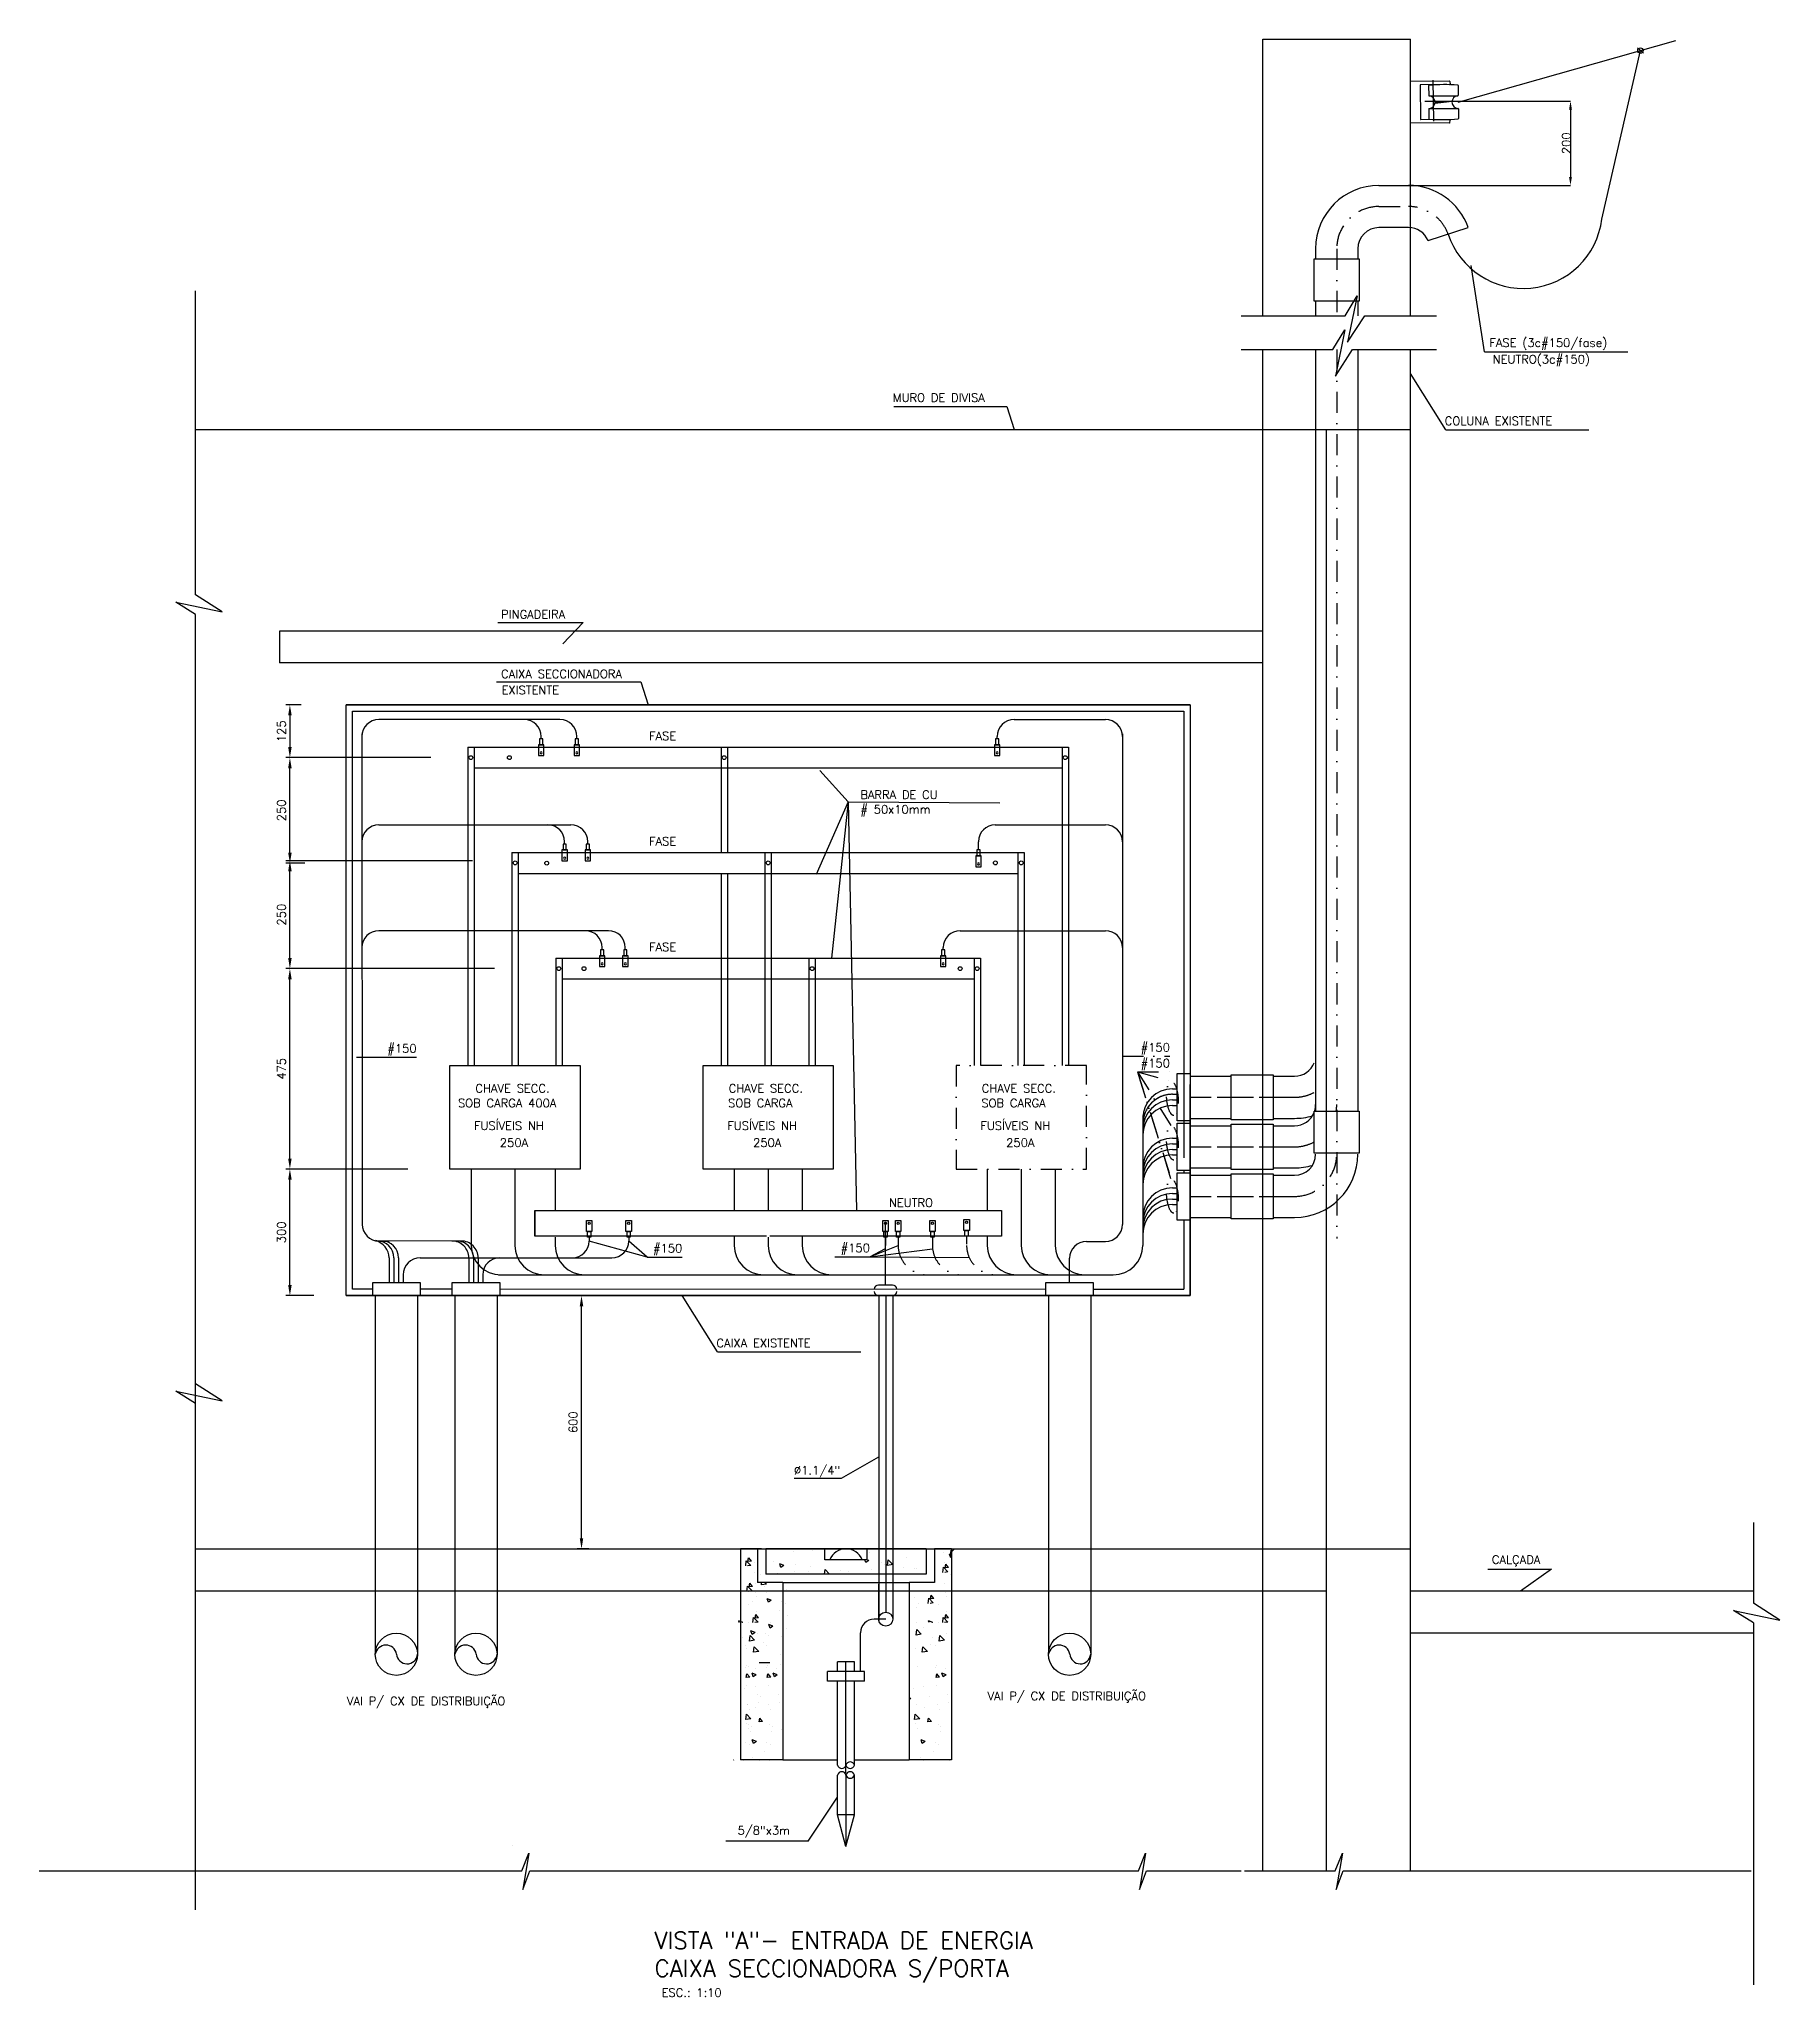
# Model space of a CAD drawing. Header units: millimetres. Extents: x 27525 to 1347740, y 16401 to 59429.
# Drawn here: x 478506 to 482631, y 54789 to 59429 of the extents above; entities that cross this region are included whole.
import ezdxf
from ezdxf.lldxf.tags import DXFTag

# ---------------------------------------------------------------- set-up
doc = ezdxf.new("R2010")
doc.units = ezdxf.units.MM
doc.linetypes.add('DASHDOT2', pattern=[0.5, 0.25, -0.125, 0, -0.125])
doc.linetypes.add('TP3', pattern=[1.24, 1, -0.12, 0, -0.12])
for name, color, linetype in [('1', 1, 'Continuous'), ('2', 2, 'Continuous'), ('3', 3, 'Continuous'), ('4', 4, 'Continuous'), ('5', 5, 'Continuous'), ('ARQ', 1, 'Continuous'), ('ARQUITETURA', 8, 'Continuous'), ('CONDUTOR', 4, 'Continuous'), ('E-ARQ', 11, 'Continuous'), ('ELETRICA', 3, 'Continuous'), ('FIO', 2, 'Continuous'), ('POSTE', 3, 'Continuous'), ('TEXTO', 2, 'Continuous'), ('TP1', 1, 'TP3')]:
    doc.layers.add(name, color=color, linetype=linetype)
doc.styles.add('ROMANS', font='romans.shx')
tags = doc.linetypes.add('HIDDEN', pattern=[0.375, 0.25, -0.125]).pattern_tags.tags
tags[6:7] = [DXFTag(74, 4), DXFTag(75, 0), DXFTag(340, '0'), DXFTag(46, 1.0), DXFTag(50, 0.0), DXFTag(44, 0.0), DXFTag(45, 0.0)]
tags[4:5] = [DXFTag(74, 4), DXFTag(75, 0), DXFTag(340, '0'), DXFTag(46, 1.0), DXFTag(50, 0.0), DXFTag(44, 0.0), DXFTag(45, 0.0)]
doc.dimstyles.new('COTA', dxfattribs={"dimtxt": 0.15, "dimasz": 0.5, "dimexe": 0.1, "dimexo": 0.1, "dimgap": 0.1, "dimtad": 1, "dimtoh": 1, "dimdec": 0, "dimlfac": 200, "dimzin": 13, "dimtxsty": 'ROMANS', "dimcen": 0.05, "dimdle": 0.1, "dimclrd": 1, "dimclre": 1, "dimclrt": 2, "dimazin": 0, "dimtfac": 10000, "dimtdec": 0, "dimtofl": 0, "dimtmove": 2, "dimatfit": 3, "dimfxl": 1, "dimtvp": 0.7, "dimtolj": 1, "dimtzin": 13, "dimarcsym": 0})

msp = doc.modelspace()

# ---------------------------------------------------------------- texts
at = {"color": 4, "style": 'ROMANS'}
for s, p in [('VISTA "A"- ENTRADA DE ENERGIA', (479964.552, 54902.982)), ('CAIXA SECCIONADORA S/PORTA', (479964.552, 54836.77))]:
    msp.add_text(s, height=40, dxfattribs=at).set_placement(p)
at = {"layer": 'TEXTO', "color": 2, "style": 'ROMANS'}
for s, p in [(' FASE (3c#150/fase)', (481929.189, 58699.089)), ('NEUTRO(3c#150)', (481950.759, 58660.089)), ('MURO DE DIVISA', (480529.376, 58569.038)), ('COLUNA EXISTENTE', (481837.266, 58513.97)), ('PINGADEIRA', (479601.009, 58055.412)), ('CAIXA SECCIONADORA', (479601.009, 57914.288)), ('EXISTENTE', (479602.014, 57876.134)), ('FASE', (479951.573, 57767.301)), ('BARRA DE CU', (480452.162, 57628.142)), ('# 50x10mm', (480452.162, 57593.268)), ('FASE', (479951.573, 57517.797)), ('FASE', (479951.573, 57267.301)), ('#150', (479331.308, 57026.821)), ('#150', (481116.61, 57029.272)), ('#150', (481116.61, 56991.845)), ('CHAVE SECC.', (479540.044, 56932.074)), ('CHAVE SECC.', (480140.207, 56932.074)), ('CHAVE SECC.', (480740.044, 56932.074)), ('SOB CARGA 400A', (479498.587, 56897.312)), ('SOB CARGA', (480139.053, 56897.312)), ('SOB CARGA', (480738.89, 56897.312)), ('FUSÍVEIS NH', (479536.709, 56843.694)), ('FUSÍVEIS NH', (480136.872, 56843.694)), ('FUSÍVEIS NH', (480736.709, 56843.694)), ('250A', (479597.908, 56803.34)), ('250A', (480198.071, 56803.34)), ('250A', (480797.908, 56803.34)), ('NEUTRO', (480519.989, 56661.29)), ('#150', (479960.998, 56553.198)), ('#150', (480405.641, 56553.988)), ('CAIXA EXISTENTE', (480111.313, 56328.578)), ('%%C1.1/4"', (480295.029, 56027.1)), ('CALÇADA', (481948.869, 55815.27)), ('VAI P/ CX DE DISTRIBUIÇÃO ', (479235.56, 55480.092)), ('VAI P/ CX DE DISTRIBUIÇÃO ', (480753.68, 55492.227)), ('5/8"x3m', (480161.285, 55173.53))]:
    msp.add_text(s, height=20, dxfattribs=at).set_placement(p)
at = {"layer": 'TEXTO', "style": 'ROMANS'}
msp.add_text('ESC.: 1:10', height=20, dxfattribs=at).set_placement((479981.274, 54789.17))

# ---------------------------------------------------------------- blocks, each defined once
blk = doc.blocks.new('co')
at = {"layer": 'E-ARQ', "color": 3, "linetype": 'HIDDEN', "lineweight": -2}
for points in [[(69728.1, 193914.7), (69741.1, 193914.7), (69741.1, 193888.8), (69728.1, 193888.8)], [(69730.7, 193888.8), (69738.4, 193888.8), (69738.4, 193875.1), (69730.7, 193875.1)]]:
    blk.add_lwpolyline(points, close=True, dxfattribs=at)
blk.add_circle((69734.6, 193908.2), 2.51, dxfattribs=at)
blk = doc.blocks.new('*D1')
at = {"layer": '3', "color": 1, "lineweight": -2, "transparency": 16777216}
for p, q in [((481789.7, 59281.9), (482135.3, 59281.9)), ((482135.2, 59261.9), (482135.2, 59101.9)), ((481756.3, 59081.9), (482135.3, 59081.9))]:
    blk.add_line(p, q, dxfattribs=at)
for points in [[(482131.8, 59261.9), (482138.5, 59261.9), (482135.2, 59281.9)], [(482131.8, 59101.9), (482138.5, 59101.9), (482135.2, 59081.9)]]:
    blk.add_solid(points, dxfattribs=at)
at = {"layer": '3', "color": 2, "transparency": 16777216, "insert": (482125.1, 59181.9), "char_height": 20, "attachment_point": 5, "rotation": 90, "style": 'ROMANS'}
blk.add_mtext('\\A1;200', dxfattribs=at)
blk = doc.blocks.new('*D5')
at = {"layer": 'TEXTO', "color": 1, "lineweight": -2, "transparency": 16777216}
for p, q in [((479127.1, 57850.9), (479090.4, 57850.9)), ((479100.4, 57825.9), (479100.4, 57750.9)), ((479127.1, 57725.9), (479090.4, 57725.9))]:
    blk.add_line(p, q, dxfattribs=at)
for points in [[(479096.3, 57825.9), (479104.6, 57825.9), (479100.4, 57850.9)], [(479096.3, 57750.9), (479104.6, 57750.9), (479100.4, 57725.9)]]:
    blk.add_solid(points, dxfattribs=at)
at = {"layer": 'TEXTO', "color": 2, "transparency": 16777216, "insert": (479080.4, 57788.4), "char_height": 20, "attachment_point": 5, "rotation": 90, "style": 'ROMANS'}
blk.add_mtext('\\A1;125', dxfattribs=at)
blk = doc.blocks.new('*D6')
at = {"layer": 'TEXTO', "color": 1, "lineweight": -2, "transparency": 16777216}
for p, q in [((479434.7, 57725.9), (479090.4, 57725.9)), ((479100.4, 57500.9), (479100.4, 57700.9)), ((479135.9, 57475.9), (479090.4, 57475.9))]:
    blk.add_line(p, q, dxfattribs=at)
for points in [[(479096.3, 57700.9), (479104.6, 57700.9), (479100.4, 57725.9)], [(479096.3, 57500.9), (479104.6, 57500.9), (479100.4, 57475.9)]]:
    blk.add_solid(points, dxfattribs=at)
at = {"layer": 'TEXTO', "color": 2, "transparency": 16777216, "insert": (479080.4, 57600.9), "char_height": 20, "attachment_point": 5, "rotation": 90, "style": 'ROMANS'}
blk.add_mtext('\\A1;250', dxfattribs=at)
blk = doc.blocks.new('*D7')
at = {"layer": 'TEXTO', "color": 1, "lineweight": -2, "transparency": 16777216}
for p, q in [((479533.2, 57481.7), (479090.4, 57481.7)), ((479100.4, 57250.9), (479100.4, 57456.7)), ((479585.3, 57225.9), (479090.4, 57225.9))]:
    blk.add_line(p, q, dxfattribs=at)
for points in [[(479096.3, 57456.7), (479104.6, 57456.7), (479100.4, 57481.7)], [(479096.3, 57250.9), (479104.6, 57250.9), (479100.4, 57225.9)]]:
    blk.add_solid(points, dxfattribs=at)
at = {"layer": 'TEXTO', "color": 2, "transparency": 16777216, "insert": (479080.4, 57353.8), "char_height": 20, "attachment_point": 5, "rotation": 90, "style": 'ROMANS'}
blk.add_mtext('\\A1;250', dxfattribs=at)
blk = doc.blocks.new('*D8')
at = {"layer": 'TEXTO', "color": 1, "lineweight": -2, "transparency": 16777216}
for p, q in [((479156.1, 57225.9), (479090.4, 57225.9)), ((479100.4, 56775.9), (479100.4, 57200.9)), ((479156.1, 56750.9), (479090.4, 56750.9))]:
    blk.add_line(p, q, dxfattribs=at)
for points in [[(479096.3, 57200.9), (479104.6, 57200.9), (479100.4, 57225.9)], [(479096.3, 56775.9), (479104.6, 56775.9), (479100.4, 56750.9)]]:
    blk.add_solid(points, dxfattribs=at)
at = {"layer": 'TEXTO', "color": 2, "transparency": 16777216, "insert": (479080.4, 56988.4), "char_height": 20, "attachment_point": 5, "rotation": 90, "style": 'ROMANS'}
blk.add_mtext('\\A1;475', dxfattribs=at)
blk = doc.blocks.new('*D9')
at = {"layer": 'TEXTO', "color": 1, "lineweight": -2, "transparency": 16777216}
for p, q in [((479380.2, 56750.9), (479090.4, 56750.9)), ((479100.4, 56475.9), (479100.4, 56725.9)), ((479157, 56450.9), (479090.4, 56450.9))]:
    blk.add_line(p, q, dxfattribs=at)
for points in [[(479096.3, 56725.9), (479104.6, 56725.9), (479100.4, 56750.9)], [(479096.3, 56475.9), (479104.6, 56475.9), (479100.4, 56450.9)]]:
    blk.add_solid(points, dxfattribs=at)
at = {"layer": 'TEXTO', "color": 2, "transparency": 16777216, "insert": (479080.4, 56600.9), "char_height": 20, "attachment_point": 5, "rotation": 90, "style": 'ROMANS'}
blk.add_mtext('\\A1;300', dxfattribs=at)
blk = doc.blocks.new('*D10')
at = {"layer": 'TEXTO', "color": 1, "lineweight": -2, "transparency": 16777216}
for p, q in [((479808.7, 56450.9), (479781.5, 56450.9)), ((479791.5, 55875.9), (479791.5, 56425.9)), ((479808.7, 55850.9), (479781.5, 55850.9))]:
    blk.add_line(p, q, dxfattribs=at)
for points in [[(479787.3, 56425.9), (479795.6, 56425.9), (479791.5, 56450.9)], [(479787.3, 55875.9), (479795.6, 55875.9), (479791.5, 55850.9)]]:
    blk.add_solid(points, dxfattribs=at)
at = {"layer": 'TEXTO', "color": 2, "transparency": 16777216, "insert": (479771.5, 56150.9), "char_height": 20, "attachment_point": 5, "rotation": 90, "style": 'ROMANS'}
blk.add_mtext('\\A1;600', dxfattribs=at)

# ---------------------------------------------------------------- dimensions: what is measured, and where the dimension line sits
at = {"layer": '3'}
dim = msp.add_linear_dim(base=(482135.163, 59081.948), p1=(481789.621, 59281.948), p2=(481756.193, 59081.948), angle=90, text='200', dimstyle='COTA', override={"dimtxt": 20, "dimasz": 20, "dimlfac": 100}, dxfattribs=at)
dim.commit()
dim.dimension.update_dxf_attribs({"geometry": '*D1', "text_midpoint": (482125.063, 59181.948)})
at = {"layer": 'TEXTO'}
for base, p1, p2, text, picture, middle in [((479100.43, 57725.931), (479137.071, 57850.931), (479137.071, 57725.931), '125', '*D5', (479080.43, 57788.431)), ((479100.43, 57725.931), (479145.913, 57475.931), (479444.677, 57725.931), '250', '*D6', (479080.43, 57600.931)), ((479100.43, 57481.653), (479595.3, 57225.931), (479543.161, 57481.653), '250', '*D7', (479080.43, 57353.792)), ((479100.43, 57225.931), (479166.103, 56750.931), (479166.103, 57225.931), '475', '*D8', (479080.43, 56988.431)), ((479100.43, 56750.931), (479166.999, 56450.931), (479390.218, 56750.931), '300', '*D9', (479080.43, 56600.931)), ((479791.476, 56450.931), (479818.739, 55850.931), (479818.739, 56450.931), '600', '*D10', (479771.476, 56150.931))]:
    dim = msp.add_linear_dim(base=base, p1=p1, p2=p2, angle=90, text=text, dimstyle='COTA', override={"dimtxt": 20, "dimasz": 25, "dimexe": 10, "dimexo": 10, "dimgap": 10, "dimlfac": 100}, dxfattribs=at)
    dim.commit()
    dim.dimension.update_dxf_attribs({"geometry": picture, "text_midpoint": middle})

# ---------------------------------------------------------------- linework, layer by layer
at = {"layer": '1', "color": 1}
msp.add_line((480468.249, 55850.931), (480368.249, 55850.931), dxfattribs=at)
at = {"layer": '2'}
for p, q in [((480398.249, 55560.301), (480398.249, 55582.946)), ((480438.249, 55582.946), (480398.249, 55582.946)), ((480438.249, 55560.301), (480438.249, 55582.946)), ((480374.249, 55537.591), (480374.249, 55560.301)), ((480462.249, 55560.301), (480374.249, 55560.301)), ((480462.249, 55537.591), (480374.249, 55537.591)), ((480398.249, 55338.396), (480398.249, 55537.591)), ((480438.249, 55338.396), (480438.249, 55537.591)), ((480462.249, 55537.591), (480462.249, 55560.301)), ((480268.249, 55350.931), (480398.249, 55350.931)), ((480438.249, 55350.931), (480568.249, 55350.931)), ((480398.249, 55220.231), (480398.249, 55314.905)), ((480438.249, 55220.231), (480438.249, 55314.905)), ((480418.249, 55145.451), (480398.249, 55220.231)), ((480438.249, 55220.231), (480398.249, 55220.231)), ((480418.249, 55145.451), (480438.249, 55220.231))]:
    msp.add_line(p, q, dxfattribs=at)
for centre, radius, start, end in [((480418.249, 55809.496), 41.435, 21.735002, 158.264998), ((480408.249, 55341.037), 10.343, 194.794779, 345.205221), ((480408.249, 55312.264), 10.343, 14.794779, 165.205221), ((480428.249, 55335.754), 10.343, 14.794779, 165.205221), ((480428.249, 55341.037), 10.343, 194.794779, 345.205221), ((480428.249, 55312.264), 10.343, 14.794779, 165.205221), ((480428.249, 55317.546), 10.343, 194.794779, 345.205221)]:
    msp.add_arc(centre, radius, start, end, dxfattribs=at)
at = {"layer": '4'}
for p, q in [((480168.249, 55850.931), (480168.249, 55625.931)), ((480208.249, 55850.931), (480168.249, 55850.931)), ((480218.249, 55850.931), (480178.249, 55850.931)), ((480208.249, 55850.931), (480208.249, 55770.931)), ((480368.249, 55850.931), (480228.249, 55850.931)), ((480228.249, 55850.931), (480228.249, 55790.931)), ((480368.249, 55824.84), (480368.249, 55850.931)), ((480468.249, 55824.84), (480368.249, 55824.84)), ((480608.249, 55850.931), (480468.249, 55850.931)), ((480468.249, 55824.84), (480468.249, 55850.931)), ((480608.249, 55850.931), (480608.249, 55790.931)), ((480628.249, 55850.931), (480628.249, 55770.931)), ((480668.249, 55850.931), (480628.249, 55850.931)), ((480668.249, 55850.931), (480668.249, 55350.931)), ((480268.249, 55770.931), (480208.249, 55770.931)), ((480608.249, 55790.931), (480228.249, 55790.931)), ((480268.249, 55770.931), (480568.249, 55770.931)), ((480268.249, 55770.931), (480268.249, 55625.931)), ((480628.249, 55770.931), (480568.249, 55770.931)), ((480568.249, 55770.931), (480568.249, 55625.931)), ((480168.249, 55625.931), (480168.249, 55350.931)), ((480268.249, 55625.931), (480268.249, 55350.931)), ((480568.249, 55625.931), (480568.249, 55350.931)), ((480268.249, 55350.931), (480168.249, 55350.931)), ((480668.249, 55350.931), (480568.249, 55350.931))]:
    msp.add_line(p, q, dxfattribs=at)
at = {"layer": '5'}
for p, q in [((480512.333, 55684.189), (480485.066, 55684.346)), ((480452.816, 55560.301), (480452.816, 55652.096))]:
    msp.add_line(p, q, dxfattribs=at)
msp.add_arc((480485.066, 55652.096), 32.25, 90, 180, dxfattribs=at)
at = {"layer": 'ARQ', "color": 1}
for p, q in [((480180.559, 55810.247), (480182.02, 55822.806)), ((480192.933, 55811.453), (480182.029, 55822.817)), ((480185.984, 55821.032), (480187.602, 55829.808)), ((480194.361, 55821.777), (480185.993, 55821.045)), ((480194.361, 55821.777), (480187.612, 55829.82)), ((480200.859, 55818.378), (480200.859, 55818.378)), ((480246.645, 55821.225), (480246.645, 55821.225)), ((480263.945, 55806.984), (480261.106, 55815.444)), ((480270.918, 55811.694), (480261.115, 55815.457)), ((480293.462, 55843.946), (480293.462, 55843.946)), ((480299.667, 55814.244), (480299.667, 55814.244)), ((480339.569, 55847.239), (480339.569, 55847.239)), ((480436.891, 55824.487), (480436.891, 55824.487)), ((480465.143, 55818.196), (480462.914, 55824.84)), ((480472.116, 55822.906), (480465.152, 55818.209)), ((480472.116, 55822.906), (480467.079, 55824.84)), ((480474.372, 55841.613), (480474.372, 55841.613)), ((480502.861, 55819.209), (480502.861, 55819.209)), ((480508.772, 55814.629), (480508.772, 55814.629)), ((480516.524, 55811.57), (480518.071, 55824.866)), ((480528.985, 55813.513), (480516.534, 55811.582)), ((480528.985, 55813.513), (480518.08, 55824.878)), ((480562.789, 55829.972), (480562.789, 55829.972)), ((480579.784, 55850.738), (480579.784, 55850.738)), ((480650.499, 55841.775), (480650.499, 55841.775)), ((480650.859, 55818.378), (480650.859, 55818.378)), ((480653.028, 55805.955), (480654.647, 55814.731)), ((480661.405, 55806.7), (480654.656, 55814.743)), ((480666.341, 55829.409), (480663.502, 55837.869)), ((480668.249, 55836.063), (480663.511, 55837.882)), ((480665.938, 55834.743), (480667.485, 55848.039)), ((480668.249, 55835.112), (480665.947, 55834.755)), ((480668.249, 55830.702), (480666.35, 55829.421)), ((480668.249, 55847.264), (480667.494, 55848.051)), ((480668.249, 55843.873), (480675.307, 55850.931)), ((480192.933, 55811.453), (480185.157, 55810.247)), ((480188.669, 55760.668), (480190.288, 55769.443)), ((480197.046, 55761.413), (480190.297, 55769.456)), ((480202.202, 55795.17), (480202.202, 55795.17)), ((480202.642, 55767.774), (480202.642, 55767.774)), ((480216.153, 55791.18), (480216.153, 55791.18)), ((480217.697, 55765.225), (480218.361, 55770.931)), ((480230.157, 55767.168), (480217.706, 55765.237)), ((480230.157, 55767.168), (480226.547, 55770.931)), ((480254.776, 55793.38), (480254.776, 55793.38)), ((480270.918, 55811.694), (480263.954, 55806.997)), ((480295.165, 55797.341), (480295.165, 55797.341)), ((480329.511, 55796.538), (480329.511, 55796.538)), ((480334.715, 55809.63), (480334.715, 55809.63)), ((480367.405, 55790.931), (480368.657, 55801.693)), ((480379.005, 55790.931), (480368.667, 55801.705)), ((480404.246, 55799.696), (480404.246, 55799.696)), ((480423.132, 55797.99), (480423.132, 55797.99)), ((480476.155, 55791.009), (480476.155, 55791.009)), ((480478.981, 55802.853), (480478.981, 55802.853)), ((480553.716, 55806.011), (480553.716, 55806.011)), ((480573.315, 55790.931), (480573.515, 55792.013)), ((480574.443, 55790.931), (480573.524, 55792.026)), ((480581.487, 55804.132), (480581.487, 55804.132)), ((480584.507, 55805.195), (480584.507, 55805.195)), ((480628.452, 55809.169), (480628.452, 55809.169)), ((480647.603, 55795.17), (480649.064, 55807.729)), ((480659.978, 55796.376), (480649.073, 55807.74)), ((480659.978, 55796.376), (480652.202, 55795.17)), ((480652.202, 55795.17), (480652.202, 55795.17)), ((480652.642, 55767.774), (480652.642, 55767.774)), ((480661.405, 55806.7), (480653.037, 55805.968)), ((480666.153, 55791.18), (480666.153, 55791.18)), ((480183.244, 55749.883), (480184.705, 55762.441)), ((480195.619, 55751.089), (480184.714, 55762.453)), ((480195.619, 55751.089), (480187.843, 55749.883)), ((480197.046, 55761.413), (480188.678, 55760.68)), ((480196.84, 55727.044), (480196.84, 55727.044)), ((480203.904, 55748.565), (480203.904, 55748.565)), ((480206.305, 55738.005), (480206.305, 55738.005)), ((480224.986, 55760.593), (480224.986, 55760.593)), ((480230.157, 55746.981), (480230.157, 55746.981)), ((480234.335, 55724.303), (480231.496, 55732.763)), ((480241.307, 55729.014), (480231.505, 55732.776)), ((480241.307, 55729.014), (480234.343, 55724.316)), ((480266.314, 55727.035), (480266.314, 55727.035)), ((480273.936, 55722.368), (480273.936, 55722.368)), ((480276.662, 55753.589), (480276.662, 55753.589)), ((480581.57, 55734.848), (480581.57, 55734.848)), ((480590.287, 55721.662), (480590.287, 55721.662)), ((480612.85, 55721.712), (480614.311, 55734.271)), ((480625.225, 55722.918), (480614.32, 55734.283)), ((480625.225, 55722.918), (480617.449, 55721.712)), ((480618.275, 55732.498), (480619.894, 55741.273)), ((480626.652, 55733.242), (480618.284, 55732.51)), ((480626.652, 55733.242), (480619.903, 55741.286)), ((480653.904, 55748.565), (480653.904, 55748.565)), ((480656.305, 55738.005), (480656.305, 55738.005)), ((480165.358, 55675.931), (480163.999, 55679.981)), ((480173.811, 55676.231), (480164.009, 55679.994)), ((480173.811, 55676.231), (480173.366, 55675.931)), ((480186.449, 55719.537), (480186.449, 55719.537)), ((480188.387, 55676.908), (480188.387, 55676.908)), ((480197.463, 55675.931), (480198.924, 55688.489)), ((480209.837, 55677.137), (480198.933, 55688.501)), ((480209.837, 55677.137), (480202.061, 55675.931)), ((480202.888, 55686.716), (480204.506, 55695.491)), ((480211.265, 55687.461), (480202.897, 55686.728)), ((480211.265, 55687.461), (480204.516, 55695.504)), ((480205.606, 55701.959), (480205.606, 55701.959)), ((480238.163, 55677.204), (480238.163, 55677.204)), ((480260.47, 55705.352), (480260.47, 55705.352)), ((480280.568, 55692.258), (480280.568, 55692.258)), ((480584.862, 55675.96), (480584.862, 55675.96)), ((480584.891, 55710.922), (480584.891, 55710.922)), ((480615.358, 55675.931), (480613.999, 55679.981)), ((480623.811, 55676.231), (480614.009, 55679.994)), ((480623.811, 55676.231), (480623.366, 55675.931)), ((480636.449, 55719.537), (480636.449, 55719.537)), ((480638.387, 55676.908), (480638.387, 55676.908)), ((480647.463, 55675.931), (480648.924, 55688.489)), ((480659.837, 55677.137), (480648.933, 55688.501)), ((480659.837, 55677.137), (480652.061, 55675.931)), ((480652.888, 55686.716), (480654.506, 55695.491)), ((480661.265, 55687.461), (480652.897, 55686.728)), ((480661.265, 55687.461), (480654.516, 55695.504)), ((480655.606, 55701.959), (480655.606, 55701.959)), ((480172.59, 55640.961), (480172.59, 55640.961)), ((480189.256, 55632.182), (480190.803, 55645.478)), ((480201.716, 55634.125), (480189.265, 55632.194)), ((480201.716, 55634.125), (480190.812, 55645.49)), ((480195.836, 55647.918), (480192.997, 55656.378)), ((480202.809, 55652.629), (480193.006, 55656.391)), ((480202.809, 55652.629), (480195.845, 55647.931)), ((480207.597, 55650.096), (480207.597, 55650.096)), ((480221.971, 55628.967), (480221.971, 55628.967)), ((480227.815, 55650.65), (480227.815, 55650.65)), ((480238.24, 55662.972), (480235.402, 55671.432)), ((480245.213, 55667.683), (480235.411, 55671.445)), ((480235.437, 55645.983), (480235.437, 55645.983)), ((480245.213, 55667.683), (480238.249, 55662.985)), ((480264.375, 55644.021), (480264.375, 55644.021)), ((480270.219, 55665.704), (480270.219, 55665.704)), ((480277.842, 55661.037), (480277.842, 55661.037)), ((480567.549, 55655.208), (480567.549, 55655.208)), ((480584.215, 55646.429), (480585.762, 55659.725)), ((480596.675, 55648.373), (480584.224, 55646.441)), ((480596.675, 55648.373), (480585.771, 55659.737)), ((480602.556, 55664.343), (480602.556, 55664.343)), ((480622.59, 55640.961), (480622.59, 55640.961)), ((480639.256, 55632.182), (480640.803, 55645.478)), ((480651.716, 55634.125), (480639.265, 55632.194)), ((480651.716, 55634.125), (480640.812, 55645.49)), ((480657.597, 55650.096), (480657.597, 55650.096)), ((480180.093, 55620.778), (480180.093, 55620.778)), ((480182.47, 55614.454), (480182.47, 55614.454)), ((480199.136, 55605.675), (480200.683, 55618.971)), ((480211.596, 55607.619), (480199.145, 55605.688)), ((480211.596, 55607.619), (480200.692, 55618.983)), ((480230.093, 55620.778), (480230.093, 55620.778)), ((480264.116, 55600.44), (480264.116, 55600.44)), ((480582.47, 55614.454), (480582.47, 55614.454)), ((480599.136, 55605.675), (480600.683, 55618.971)), ((480611.596, 55607.619), (480599.145, 55605.688)), ((480611.596, 55607.619), (480600.692, 55618.983)), ((480617.477, 55623.589), (480617.477, 55623.589)), ((480630.093, 55620.778), (480630.093, 55620.778)), ((480180.57, 55569.7), (480180.57, 55569.7)), ((480181.795, 55574.172), (480181.795, 55574.172)), ((480181.797, 55546.267), (480183.416, 55555.043)), ((480190.174, 55547.012), (480181.806, 55546.28)), ((480190.174, 55547.012), (480183.425, 55555.056)), ((480188.275, 55573.199), (480188.275, 55573.199)), ((480198.506, 55547.575), (480195.667, 55556.035)), ((480205.479, 55552.285), (480195.676, 55556.048)), ((480205.479, 55552.285), (480198.515, 55547.588)), ((480204.307, 55568.372), (480204.307, 55568.372)), ((480230.57, 55569.7), (480230.57, 55569.7)), ((480231.795, 55574.172), (480231.795, 55574.172)), ((480231.797, 55546.267), (480233.416, 55555.043)), ((480240.174, 55547.012), (480231.806, 55546.28)), ((480240.174, 55547.012), (480233.425, 55555.056)), ((480248.506, 55547.575), (480245.667, 55556.035)), ((480255.479, 55552.285), (480245.676, 55556.048)), ((480255.479, 55552.285), (480248.515, 55547.588)), ((480254.307, 55568.372), (480254.307, 55568.372)), ((480263.01, 55576.357), (480263.01, 55576.357)), ((480588.275, 55573.199), (480588.275, 55573.199)), ((480630.57, 55569.7), (480630.57, 55569.7)), ((480631.795, 55574.172), (480631.795, 55574.172)), ((480631.797, 55546.267), (480633.416, 55555.043)), ((480640.174, 55547.012), (480631.806, 55546.28)), ((480640.174, 55547.012), (480633.425, 55555.056)), ((480648.506, 55547.575), (480645.667, 55556.035)), ((480655.479, 55552.285), (480645.676, 55556.048)), ((480655.479, 55552.285), (480648.515, 55547.588)), ((480654.307, 55568.372), (480654.307, 55568.372)), ((480177.102, 55520.707), (480177.102, 55520.707)), ((480183.498, 55527.567), (480183.498, 55527.567)), ((480202.719, 55524.794), (480202.719, 55524.794)), ((480208.748, 55506.692), (480208.748, 55506.692)), ((480215.538, 55501.66), (480215.538, 55501.66)), ((480233.498, 55527.567), (480233.498, 55527.567)), ((480258.748, 55506.692), (480258.748, 55506.692)), ((480571.912, 55495.919), (480568.249, 55497.325)), ((480571.912, 55495.919), (480568.249, 55493.448)), ((480577.102, 55520.707), (480577.102, 55520.707)), ((480602.719, 55524.794), (480602.719, 55524.794)), ((480615.538, 55501.66), (480615.538, 55501.66)), ((480633.498, 55527.567), (480633.498, 55527.567)), ((480658.748, 55506.692), (480658.748, 55506.692)), ((480180.575, 55446.126), (480182.122, 55459.422)), ((480193.035, 55448.069), (480180.584, 55446.138)), ((480193.035, 55448.069), (480182.131, 55459.434)), ((480185.2, 55480.962), (480185.2, 55480.962)), ((480186.019, 55482.854), (480186.019, 55482.854)), ((480189.549, 55469.577), (480189.549, 55469.577)), ((480204.501, 55474.191), (480204.501, 55474.191)), ((480210.754, 55486.012), (480210.754, 55486.012)), ((480212.372, 55440.96), (480213.99, 55449.736)), ((480220.749, 55441.706), (480212.381, 55440.973)), ((480220.749, 55441.706), (480213.999, 55449.749)), ((480235.2, 55480.962), (480235.2, 55480.962)), ((480239.549, 55469.577), (480239.549, 55469.577)), ((480260.754, 55486.012), (480260.754, 55486.012)), ((480580.575, 55446.126), (480582.122, 55459.422)), ((480593.035, 55448.069), (480580.584, 55446.138)), ((480593.035, 55448.069), (480582.131, 55459.434)), ((480586.019, 55482.854), (480586.019, 55482.854)), ((480604.501, 55474.191), (480604.501, 55474.191)), ((480612.372, 55440.96), (480613.99, 55449.736)), ((480620.749, 55441.706), (480612.381, 55440.973)), ((480620.749, 55441.706), (480613.999, 55449.749)), ((480635.2, 55480.962), (480635.2, 55480.962)), ((480639.549, 55469.577), (480639.549, 55469.577)), ((480660.754, 55486.012), (480660.754, 55486.012)), ((480182.883, 55437.174), (480182.883, 55437.174)), ((480186.903, 55434.357), (480186.903, 55434.357)), ((480188.309, 55425.954), (480188.309, 55425.954)), ((480191.331, 55418.973), (480191.331, 55418.973)), ((480193.391, 55430.497), (480193.391, 55430.497)), ((480199.003, 55389.688), (480196.165, 55398.148)), ((480205.976, 55394.398), (480196.174, 55398.161)), ((480236.903, 55434.357), (480236.903, 55434.357)), ((480241.331, 55418.973), (480241.331, 55418.973)), ((480243.391, 55430.497), (480243.391, 55430.497)), ((480264.529, 55423.159), (480264.529, 55423.159)), ((480568.656, 55427.339), (480568.656, 55427.339)), ((480582.883, 55437.174), (480582.883, 55437.174)), ((480588.309, 55425.954), (480588.309, 55425.954)), ((480599.003, 55389.688), (480596.165, 55398.148)), ((480605.976, 55394.398), (480596.174, 55398.161)), ((480636.903, 55434.357), (480636.903, 55434.357)), ((480641.331, 55418.973), (480641.331, 55418.973)), ((480643.391, 55430.497), (480643.391, 55430.497)), ((480151.486, 55350.194), (480152.222, 55350.931)), ((480174.57, 55350.194), (480175.307, 55350.931)), ((480180.983, 55392.42), (480180.983, 55392.42)), ((480188.605, 55387.752), (480188.605, 55387.752)), ((480195.919, 55355.799), (480195.919, 55355.799)), ((480205.976, 55394.398), (480199.012, 55389.701)), ((480212.474, 55350.194), (480213.21, 55350.931)), ((480225.138, 55370.736), (480225.138, 55370.736)), ((480230.983, 55392.42), (480230.983, 55392.42)), ((480235.558, 55350.194), (480236.295, 55350.931)), ((480238.605, 55387.752), (480238.605, 55387.752)), ((480479.51, 55350.194), (480480.246, 55350.931)), ((480540.498, 55350.194), (480541.234, 55350.931)), ((480595.919, 55355.799), (480595.919, 55355.799)), ((480605.976, 55394.398), (480599.012, 55389.701)), ((480601.486, 55350.194), (480602.222, 55350.931)), ((480625.138, 55370.736), (480625.138, 55370.736)), ((480630.983, 55392.42), (480630.983, 55392.42)), ((480638.605, 55387.752), (480638.605, 55387.752)), ((480662.474, 55350.194), (480663.21, 55350.931))]:
    msp.add_line(p, q, dxfattribs=at)
at = {"layer": 'ARQUITETURA', "color": 3, "lineweight": -2, "ltscale": 1.3}
for p, q in [((481406.193, 58773.115), (481406.193, 59428.618)), ((481406.193, 59428.618), (481756.193, 59428.618)), ((481756.193, 58773.115), (481756.193, 59428.618)), ((481797.586, 58951.545), (481893.008, 58981.948)), ((479522.2, 57750.931), (479522.2, 56996.352)), ((479537.2, 57750.931), (479537.2, 56996.352)), ((480122.363, 57750.931), (480122.363, 57500.931)), ((480137.363, 57750.931), (480137.363, 57500.931)), ((480930.268, 57750.931), (480930.268, 56996.352)), ((480945.268, 57750.931), (480945.268, 56996.352)), ((479626.234, 57500.931), (479626.234, 56996.352)), ((479641.234, 57500.931), (479641.234, 56996.352)), ((480225.864, 57500.931), (480225.864, 56996.352)), ((480240.864, 57500.931), (480240.864, 56996.352)), ((480825.701, 57500.931), (480825.701, 56996.352)), ((480840.701, 57500.931), (480840.701, 56996.352)), ((480122.363, 57450.931), (480122.363, 56996.352)), ((480137.363, 57450.931), (480137.363, 56996.352)), ((479730.268, 57250.931), (479730.268, 56996.352)), ((479745.268, 57250.931), (479745.268, 56996.352)), ((480330.432, 57250.931), (480330.432, 56996.352)), ((480345.432, 57250.931), (480345.432, 56996.352)), ((480722.2, 57250.931), (480722.2, 56996.352)), ((480737.2, 57250.931), (480737.2, 56996.352)), ((479680.723, 56652.894), (479680.723, 56591.612)), ((479729.017, 56589.164), (479729.017, 56570.134)), ((480511.767, 56589.164), (480511.767, 56570.134)), ((479628.625, 55147.216), (479628.625, 55147.216)), ((481556.193, 55147.216), (481556.193, 55147.216))]:
    msp.add_line(p, q, dxfattribs=at)
at = {"layer": 'ARQUITETURA', "color": 3, "linetype": 'HIDDEN', "lineweight": -2, "ltscale": 200}
for p, q in [((481681.193, 59081.948), (481756.193, 59081.948)), ((481751.587, 58981.948), (481681.193, 58981.948)), ((481531.193, 58931.948), (481531.193, 58907.699)), ((481631.193, 58931.948), (481631.193, 58907.699)), ((481531.193, 58808.022), (481531.193, 58773.115)), ((481631.193, 58808.022), (481631.193, 58773.115)), ((481531.193, 58692.769), (481531.193, 56887.959)), ((481631.193, 58692.769), (481631.193, 56887.959)), ((481233.734, 56971.023), (481330.753, 56971.023)), ((481297.644, 56971.023), (481330.753, 56971.023)), ((481430.43, 56971.023), (481481.193, 56971.023)), ((481430.43, 56971.023), (481480.643, 56971.023)), ((481233.734, 56871.023), (481330.753, 56871.023)), ((481233.734, 56853.552), (481330.753, 56853.552)), ((481297.644, 56871.023), (481330.753, 56871.023)), ((481297.644, 56853.552), (481330.753, 56853.552)), ((481430.43, 56871.023), (481481.193, 56871.023)), ((481430.43, 56853.552), (481481.193, 56853.552)), ((481430.43, 56853.552), (481480.643, 56853.552)), ((481233.734, 56753.552), (481330.753, 56753.552)), ((481297.644, 56753.552), (481330.753, 56753.552)), ((481430.43, 56753.552), (481481.193, 56753.552)), ((481430.43, 56753.552), (481480.643, 56753.552)), ((481233.734, 56736.081), (481330.753, 56736.081)), ((481297.644, 56736.081), (481330.753, 56736.081)), ((481430.43, 56736.081), (481481.193, 56736.081)), ((481430.43, 56736.081), (481480.643, 56736.081)), ((481233.734, 56636.081), (481330.753, 56636.081)), ((481297.644, 56636.081), (481330.753, 56636.081)), ((481430.43, 56636.081), (481481.193, 56636.081)), ((481430.43, 56636.081), (481480.643, 56636.081)), ((479302.826, 56450.931), (479302.826, 55600.931)), ((479402.826, 56450.931), (479402.826, 55600.931)), ((479491.374, 56450.931), (479491.374, 55600.931)), ((479591.374, 56450.931), (479591.374, 55600.931)), ((480898.085, 56450.931), (480898.085, 55600.931)), ((480998.085, 56450.931), (480998.085, 55600.931))]:
    msp.add_line(p, q, dxfattribs=at)
at = {"layer": 'ARQUITETURA', "color": 1, "linetype": 'DASHDOT2', "lineweight": -2, "ltscale": 200}
for p, q in [((481681.193, 59031.948), (481753.355, 59031.948)), ((481581.193, 58931.948), (481581.193, 58773.115)), ((481581.193, 58692.769), (481581.193, 56586.081)), ((480776.561, 57770.266), (480776.561, 57776.233)), ((481073.149, 57018.543), (481185.763, 57018.543)), ((481109.219, 56981.116), (481185.763, 56981.116)), ((481109.219, 56981.116), (481188.403, 56853.918)), ((481109.219, 56981.116), (481188.403, 56728.023)), ((481188.403, 56728.023), (481109.219, 56981.116)), ((481109.219, 56981.116), (481188.403, 56959.398)), ((481191.671, 56941.235), (481202.739, 56941.235)), ((481191.671, 56928.058), (481202.739, 56928.058)), ((481191.671, 56914.881), (481202.739, 56914.881)), ((481191.671, 56901.704), (481202.739, 56901.704)), ((481233.734, 56921.023), (481480.643, 56921.023)), ((481297.644, 56921.023), (481481.193, 56921.023)), ((481218.734, 56864.846), (481218.734, 56859.729)), ((481233.734, 56803.552), (481480.643, 56803.552)), ((481297.644, 56803.552), (481481.193, 56803.552)), ((481218.734, 56747.375), (481218.734, 56742.258)), ((481191.671, 56706.294), (481202.739, 56706.294)), ((481191.671, 56693.117), (481202.739, 56693.117)), ((481191.671, 56679.94), (481202.739, 56679.94)), ((481191.671, 56666.763), (481202.739, 56666.763)), ((481233.734, 56686.081), (481480.643, 56686.081)), ((481297.644, 56686.081), (481481.193, 56686.081))]:
    msp.add_line(p, q, dxfattribs=at)
at = {"layer": 'ARQUITETURA', "color": 1, "lineweight": -2, "ltscale": 1.3}
for p, q in [((481931.647, 58688.005), (481899.783, 58892.214)), ((478876.813, 58112.09), (478876.813, 58831.975)), ((481600.808, 58773.115), (481629.813, 58820.008)), ((481629.813, 58820.008), (481607.114, 58710.383)), ((481354.507, 58773.115), (481600.808, 58773.115)), ((481571.673, 58692.769), (481600.678, 58739.662)), ((481600.678, 58739.662), (481577.978, 58630.037)), ((481607.114, 58710.383), (481647.47, 58773.115)), ((481647.47, 58773.115), (481817.606, 58773.115)), ((481354.507, 58692.769), (481571.673, 58692.769)), ((481577.978, 58630.037), (481618.334, 58692.769)), ((481618.334, 58692.769), (481817.606, 58692.769)), ((481931.647, 58688.005), (482270.927, 58688.005)), ((481839.725, 58502.886), (481756.193, 58636.323)), ((480531.835, 58557.954), (480799.305, 58557.954)), ((480799.305, 58557.954), (480816.648, 58503.673)), ((481839.725, 58502.886), (482179.004, 58502.886)), ((478876.813, 58065.428), (478829.92, 58094.433)), ((478829.92, 58094.433), (478939.545, 58071.734)), ((478939.545, 58071.734), (478876.813, 58112.09)), ((478876.813, 54995.767), (478876.813, 58065.428)), ((479593.039, 58046.119), (479795.332, 58046.119)), ((479795.332, 58046.119), (479747.058, 57995.586)), ((479589.779, 57905.212), (479932.235, 57905.212)), ((479932.235, 57905.212), (479949.577, 57850.931)), ((479695.737, 57770.266), (479695.737, 57776.233)), ((479780.421, 57770.266), (479780.421, 57776.233)), ((480423.265, 57621.087), (480356.096, 57695.29)), ((480423.265, 57621.087), (480347.765, 57449.058)), ((480423.265, 57621.087), (480383.553, 57250.931)), ((480423.265, 57621.087), (480782.724, 57618.943)), ((480423.265, 57621.087), (480443.394, 56652.894)), ((479751.504, 57520.762), (479751.504, 57526.729)), ((479806.352, 57520.762), (479806.352, 57526.729)), ((479258.144, 57016.092), (479400.462, 57016.092)), ((479946.967, 56542.469), (479809.606, 56580.413)), ((479946.967, 56542.469), (479903.317, 56580.413)), ((480474.794, 56543.258), (480541.888, 56570.134)), ((480474.794, 56543.258), (480511.767, 56562.924)), ((480474.794, 56543.258), (480623.551, 56561.578)), ((479946.967, 56542.469), (480030.152, 56542.469)), ((480391.609, 56543.258), (480474.794, 56543.258)), ((480474.794, 56543.258), (480710.344, 56541.101)), ((480113.771, 56317.494), (480030.24, 56450.931)), ((480113.771, 56317.494), (480453.051, 56317.494)), ((478939.545, 56201.881), (478876.813, 56242.237)), ((478876.813, 56195.576), (478829.92, 56224.581)), ((478829.92, 56224.581), (478939.545, 56201.881)), ((480407.687, 56018.061), (480495.995, 56069.088)), ((480295.805, 56018.061), (480407.687, 56018.061)), ((482568.566, 55913.232), (482568.566, 55722.126)), ((481939.654, 55802.667), (482089.8, 55802.667)), ((482089.8, 55802.667), (482016.493, 55750.931)), ((482631.299, 55681.77), (482568.566, 55722.126)), ((482568.566, 55675.464), (482521.673, 55704.469)), ((482521.673, 55704.469), (482631.299, 55681.77)), ((482568.566, 55675.464), (482568.566, 54817.892)), ((479649.938, 55087.528), (479666.923, 55129.911)), ((479666.923, 55129.911), (479652.486, 55043.713)), ((481111.061, 55087.528), (481128.045, 55129.911)), ((481128.045, 55129.911), (481113.608, 55043.713)), ((481577.507, 55087.528), (481594.492, 55129.911)), ((481594.492, 55129.911), (481580.054, 55043.713)), ((479652.486, 55043.713), (479669.046, 55087.528)), ((481113.608, 55043.713), (481130.168, 55087.528)), ((481362.442, 55087.528), (481577.507, 55087.528)), ((481580.054, 55043.713), (481596.615, 55087.528)), ((481596.615, 55087.528), (481968.6, 55087.528))]:
    msp.add_line(p, q, dxfattribs=at)
at = {"layer": 'ARQUITETURA', "color": 4, "linetype": 'DASHDOT2', "lineweight": -2, "ltscale": 200}
for p, q in [((480541.888, 56589.164), (480541.888, 56570.134)), ((480623.026, 56589.164), (480623.026, 56570.134))]:
    msp.add_line(p, q, dxfattribs=at)
at = {"layer": 'ARQUITETURA'}
msp.add_line((480237.998, 55580.733), (480212.637, 55580.733), dxfattribs=at)
at = {"layer": 'ARQUITETURA', "color": 3, "linetype": 'HIDDEN', "lineweight": -2, "ltscale": 200}
for points in [[(481527.81, 58907.699), (481634.576, 58907.699), (481634.576, 58808.022), (481527.81, 58808.022)], [(481430.43, 56974.406), (481430.43, 56867.639), (481330.753, 56867.639), (481330.753, 56974.406)], [(481527.81, 56887.959), (481634.576, 56887.959), (481634.576, 56788.283), (481527.81, 56788.283)], [(481430.43, 56856.935), (481430.43, 56750.169), (481330.753, 56750.169), (481330.753, 56856.935)], [(481430.43, 56739.464), (481430.43, 56632.698), (481330.753, 56632.698), (481330.753, 56739.464)]]:
    msp.add_lwpolyline(points, close=True, dxfattribs=at)
at = {"layer": 'ARQUITETURA', "color": 3, "lineweight": -2, "ltscale": 1.3}
for points in [[(479626.234, 57500.931), (480840.701, 57500.931)], [(480825.701, 57450.931), (479641.234, 57450.931)], [(479730.268, 57250.931), (480737.2, 57250.931)], [(480295.862, 57200.931), (479745.268, 57200.931)], [(480722.2, 57200.931), (480280.79, 57200.931)]]:
    msp.add_lwpolyline(points, dxfattribs=at)
at = {"layer": 'ARQUITETURA', "color": 1, "linetype": 'DASHDOT2', "lineweight": -2, "ltscale": 200}
msp.add_lwpolyline([(480988.035, 56996.352), (480679.433, 56996.352), (480679.433, 56750.931), (480988.035, 56750.931)], close=True, dxfattribs=at)
at = {"layer": 'ARQUITETURA', "color": 3, "lineweight": -2, "ltscale": 1.3}
for centre in [(479529.305, 57725.931), (479620.586, 57725.931), (480129.468, 57725.931), (480937.83, 57725.931), (479634.104, 57476.426), (479708.972, 57475.931), (480233.734, 57476.426), (480772.228, 57476.426), (480833.677, 57476.426), (479737.631, 57225.931), (479797.358, 57225.931), (480337.794, 57225.931), (480688.826, 57225.931), (480728.951, 57225.931)]:
    msp.add_circle(centre, 4.541, dxfattribs=at)
at = {"layer": 'ARQUITETURA', "color": 3, "linetype": 'HIDDEN', "lineweight": -2, "ltscale": 200}
for centre in [(479352.826, 55600.931), (479541.374, 55600.931), (480948.085, 55600.931)]:
    msp.add_circle(centre, 50, dxfattribs=at)
for centre, radius, start, end in [((481681.193, 58931.948), 150, 90, 180), ((481681.193, 58931.948), 50, 90, 180), ((481481.193, 57021.023), 50, 270, 338.801909), ((481481.193, 56903.552), 50, 270, 338.801909), ((481481.193, 57021.023), 150, 270, 286.446144), ((481481.193, 56786.081), 150, 270, 0), ((481481.193, 56786.081), 50, 270, 0), ((481481.193, 56903.552), 150, 270, 286.446144), ((479328.149, 55597.108), 25.61, 9.989193, 171.416011), ((479378.121, 55603.086), 24.798, 183.549623, 355.014214), ((479516.697, 55597.108), 25.61, 9.989193, 171.416011), ((479566.67, 55603.086), 24.798, 183.549623, 355.014214), ((480923.408, 55597.108), 25.61, 9.989193, 171.416011), ((480973.381, 55603.086), 24.798, 183.549623, 355.014214)]:
    msp.add_arc(centre, radius, start, end, dxfattribs=at)
at = {"layer": 'ARQUITETURA', "color": 3, "lineweight": -2, "ltscale": 1.3}
for radius, start in [(150, 19.471221), (50, 23.075395)]:
    msp.add_arc((481751.587, 58931.948), radius, start, 90, dxfattribs=at)
at = {"layer": 'ARQUITETURA', "color": 1, "linetype": 'DASHDOT2', "lineweight": -2, "ltscale": 200}
for centre, radius, start, end in [((481681.193, 58931.948), 100, 90, 180), ((481751.587, 58931.948), 100, 20.371039, 90), ((481191.671, 56858.058), 70, 90, 180), ((481481.193, 57021.023), 100, 270, 297.785834), ((481481.193, 56903.552), 50, 341.82941, 0), ((481481.193, 56903.552), 100, 351.029632, 0), ((481481.193, 56903.552), 100, 270, 297.785834), ((481481.193, 56786.081), 100, 270, 0)]:
    msp.add_arc(centre, radius, start, end, dxfattribs=at)
at = {"layer": 'ARQUITETURA', "color": 4, "linetype": 'DASHDOT2', "lineweight": -2, "ltscale": 200}
for centre in [(480611.888, 56570.134), (480693.026, 56570.134), (480774.039, 56570.134)]:
    msp.add_arc(centre, 70, 180, 270, dxfattribs=at)
at = {"layer": 'ARQUITETURA', "color": 1, "linetype": 'DASHDOT2', "lineweight": -2, "ltscale": 200}
for centre in [(481191.808, 56918.567), (481191.808, 56813.087), (481191.808, 56687.192)]:
    msp.add_ellipse(centre, major_axis=(3.405, -40.831), ratio=0.33216062, dxfattribs=at)
at = {"layer": 'CONDUTOR', "color": 4}
for p, q in [((481869.241, 59279.64), (482385.134, 59425.54)), ((482209.408, 59002.043), (482300.848, 59401.703)), ((482293.603, 59408.347), (482308.093, 59395.059))]:
    msp.add_line(p, q, dxfattribs=at)
msp.add_circle((482300.848, 59401.703), 6.445, dxfattribs=at)
msp.add_arc((482023.401, 59025.158), 187.438, 198.15738, 352.9163, dxfattribs=at)
at = {"layer": 'E-ARQ', "linetype": 'HIDDEN', "lineweight": -2}
for p, q in [((481406.193, 55087.528), (481406.193, 58692.769)), ((481756.193, 55087.528), (481756.193, 58692.769)), ((478876.813, 58503.673), (481360.181, 58503.673)), ((481177.182, 58503.673), (481406.193, 58503.673)), ((481406.193, 58503.673), (481756.193, 58503.673)), ((481556.193, 58503.673), (481556.193, 55087.528)), ((481233.734, 57850.931), (479233.734, 57850.931)), ((479233.734, 56450.931), (480124.543, 56450.931)), ((481233.734, 56450.931), (479233.734, 56450.931)), ((479535.389, 56450.931), (479635.389, 56450.931)), ((478876.813, 55850.931), (481360.181, 55850.931)), ((481177.182, 55850.931), (481756.193, 55850.931)), ((481360.181, 55750.931), (478876.813, 55750.931)), ((481556.193, 55750.931), (481177.182, 55750.931)), ((482568.566, 55750.931), (481756.193, 55750.931)), ((482568.566, 55650.931), (481756.193, 55650.931))]:
    msp.add_line(p, q, dxfattribs=at)
at = {"layer": 'E-ARQ', "color": 3, "linetype": 'HIDDEN', "lineweight": -2}
for p, q in [((481406.193, 58025.931), (479075.908, 58025.931)), ((479075.908, 58025.931), (479075.908, 57950.931)), ((481406.193, 57950.931), (479075.908, 57950.931)), ((479233.734, 57850.931), (481233.734, 57850.931)), ((479233.734, 56450.931), (479233.734, 57850.931)), ((481233.734, 57850.931), (481233.734, 56450.931)), ((479553.497, 57750.931), (480945.268, 57750.931)), ((479594.845, 56500.134), (481051.728, 56500.134)), ((480528.433, 56475.931), (480495.1, 56475.931)), ((480528.433, 56450.931), (480495.1, 56450.931)), ((480528.433, 56450.931), (480495.1, 56450.931)), ((480528.433, 56450.931), (480495.1, 56450.931))]:
    msp.add_line(p, q, dxfattribs=at)
at = {"layer": 'E-ARQ', "color": 1, "linetype": 'HIDDEN', "lineweight": -2}
for p, q in [((479248.734, 57835.931), (481218.734, 57835.931)), ((479248.734, 56465.931), (479248.734, 57835.931)), ((481218.734, 57835.931), (481218.734, 56777.199)), ((481218.734, 56629.904), (481218.734, 56465.931)), ((479296.649, 56465.931), (479248.734, 56465.931)), ((479485.197, 56465.931), (479409.003, 56465.931)), ((481004.262, 56465.931), (481218.734, 56465.931)), ((478506.198, 55087.528), (479649.938, 55087.528)), ((479669.046, 55087.528), (481111.061, 55087.528)), ((481130.168, 55087.528), (481354.753, 55087.528)), ((481596.615, 55087.528), (482563.139, 55087.528))]:
    msp.add_line(p, q, dxfattribs=at)
at = {"layer": 'E-ARQ', "color": 4, "linetype": 'HIDDEN', "lineweight": -2}
for p, q in [((479740.421, 57816.233), (479311.119, 57816.233)), ((480816.561, 57816.233), (481033.149, 57816.233)), ((479271.119, 57782.412), (479271.8, 56616.689)), ((481073.149, 57782.474), (481073.149, 56619.464)), ((479311.119, 57566.729), (479766.352, 57566.729)), ((480772.085, 57566.729), (481033.149, 57566.729)), ((480732.085, 57507.067), (480732.085, 57526.729)), ((479855.31, 57315.796), (479311.119, 57315.796)), ((480688.693, 57315.796), (481033.149, 57315.796)), ((479840.462, 57270.266), (479840.462, 57275.796)), ((479895.31, 57270.266), (479895.31, 57275.796)), ((480648.693, 57270.266), (480648.693, 57275.796)), ((481121.978, 56877.784), (481121.728, 56570.077)), ((481191.671, 56823.765), (481202.739, 56823.765)), ((481191.671, 56810.588), (481202.739, 56810.588)), ((481191.671, 56797.411), (481202.739, 56797.411)), ((479530.09, 56750.931), (479530.104, 56568.692)), ((479530.09, 56750.931), (479530.09, 56570.134)), ((479633.734, 56750.931), (479633.734, 56570.134)), ((479729.017, 56750.931), (479729.017, 56652.894)), ((480153.309, 56750.931), (480153.309, 56652.894)), ((480233.897, 56750.931), (480233.897, 56652.894)), ((480314.486, 56750.931), (480314.486, 56652.894)), ((480753.145, 56750.931), (480753.145, 56652.894)), ((480833.734, 56750.931), (480833.734, 56570.134)), ((480914.323, 56750.931), (480914.323, 56570.134)), ((481191.671, 56784.234), (481202.739, 56784.234)), ((480511.767, 56475.931), (480511.767, 56626.194)), ((479506.441, 56580.414), (479306.128, 56580.731)), ((479316.033, 56580.413), (479335.47, 56580.413)), ((479809.606, 56589.164), (479809.606, 56580.413)), ((479903.317, 56589.164), (479903.317, 56580.413)), ((480153.309, 56591.612), (480153.309, 56570.134)), ((480233.897, 56589.164), (480233.897, 56570.134)), ((480314.486, 56591.612), (480314.486, 56570.134)), ((480704.039, 56591.612), (480704.039, 56572.582)), ((480753.145, 56591.612), (480753.145, 56570.134)), ((480988.085, 56579.464), (481033.149, 56579.464)), ((479335.906, 56540.413), (479335.906, 56481.926)), ((479346.906, 56540.413), (479346.906, 56481.926)), ((479357.905, 56540.413), (479357.905, 56481.926)), ((479408.904, 56540.413), (479863.317, 56540.413)), ((479524.455, 56540.408), (479524.455, 56481.926)), ((479535.454, 56540.411), (479535.454, 56481.926)), ((479546.453, 56540.414), (479546.453, 56481.926)), ((480948.085, 56481.926), (480948.085, 56539.464)), ((479368.904, 56500.413), (479368.904, 56481.926)), ((479557.452, 56500.413), (479557.452, 56481.926))]:
    msp.add_line(p, q, dxfattribs=at)
at = {"layer": 'E-ARQ', "color": 1, "linetype": 'HIDDEN', "lineweight": -2, "ltscale": 100}
for p, q in [((480495.995, 56450.931), (480495.995, 55680.898)), ((480512.66, 56450.931), (480512.66, 55700.852)), ((480529.327, 56450.931), (480529.327, 55850.931)), ((480495.994, 55850.931), (480495.033, 55684.289)), ((480529.327, 55850.931), (480529.634, 55684.089))]:
    msp.add_line(p, q, dxfattribs=at)
at = {"layer": 'E-ARQ', "color": 3, "linetype": 'HIDDEN', "lineweight": -2}
for points in [[(479522.2, 57750.931), (480945.268, 57750.931)], [(480930.268, 57700.931), (479537.2, 57700.931)], [(479233.734, 56450.931), (481233.734, 56450.931), (481233.734, 56950.931)], [(480229.9, 56591.612), (479680.723, 56591.612), (479680.723, 56652.894), (480786.745, 56652.894), (480786.745, 56591.612), (480237.568, 56591.612)]]:
    msp.add_lwpolyline(points, dxfattribs=at)
for points in [[(479479.433, 56996.352), (479788.035, 56996.352), (479788.035, 56750.931), (479479.433, 56750.931)], [(480079.596, 56996.352), (480388.198, 56996.352), (480388.198, 56750.931), (480079.596, 56750.931)], [(481202.739, 56864.846), (481202.739, 56977.199), (481233.734, 56977.199), (481233.734, 56864.846)], [(481202.739, 56747.375), (481202.739, 56859.729), (481233.734, 56859.729), (481233.734, 56747.375)], [(481202.739, 56629.904), (481202.739, 56742.258), (481233.734, 56742.258), (481233.734, 56629.904)], [(480891.908, 56481.926), (481004.262, 56481.926), (481004.262, 56450.931), (480891.908, 56450.931)]]:
    msp.add_lwpolyline(points, close=True, dxfattribs=at)
at = {"layer": 'E-ARQ', "color": 1, "linetype": 'HIDDEN', "lineweight": -2}
msp.add_lwpolyline([(480891.908, 56466.428), (479597.551, 56465.829)], dxfattribs=at)
at = {"layer": 'E-ARQ', "color": 1, "linetype": 'HIDDEN', "lineweight": -2, "ltscale": 100}
msp.add_circle((480512.333, 55684.189), 16.667, dxfattribs=at)
at = {"layer": 'E-ARQ', "color": 4, "linetype": 'HIDDEN', "lineweight": -2}
for centre, radius, start, end in [((479311.119, 57776.233), 40, 90, 180), ((479655.737, 57776.233), 40, 0, 90), ((479740.421, 57776.233), 40, 0, 90), ((480816.561, 57776.233), 40, 90, 180), ((481033.149, 57776.233), 40, 0, 90), ((479311.119, 57526.729), 40, 90, 180), ((479711.504, 57526.729), 40, 0, 90), ((479766.352, 57526.729), 40, 0, 90), ((480772.085, 57526.729), 40, 90, 180), ((481033.149, 57526.729), 40, 0, 90), ((479311.119, 57275.796), 40, 90, 180), ((479800.462, 57275.796), 40, 0, 90), ((479855.31, 57275.796), 40, 0, 90), ((480688.693, 57275.796), 40, 90, 180), ((481033.149, 57275.796), 40, 0, 90), ((481191.671, 56871.235), 70, 90, 180), ((481191.671, 56858.058), 70, 90, 180), ((481191.671, 56844.881), 70, 90, 180), ((481191.671, 56831.704), 70, 90, 180), ((481191.671, 56753.765), 70, 90, 180), ((481191.671, 56740.588), 70, 90, 180), ((481191.671, 56727.411), 70, 90, 180), ((481191.671, 56714.234), 70, 90, 180), ((481191.671, 56636.294), 70, 90, 180), ((481191.671, 56623.117), 70, 90, 180), ((481191.671, 56609.94), 70, 90, 180), ((481191.671, 56596.763), 70, 90, 180), ((479311.632, 56620.35), 40, 180, 270), ((481033.149, 56619.464), 40, 270, 0), ((479292.102, 56538.837), 43.833, 2.060512, 75.577296), ((479306.906, 56540.413), 40, 0, 90), ((479317.905, 56540.413), 40, 0, 90), ((479484.455, 56540.408), 40, 0, 90.01766), ((479495.454, 56540.411), 40, 0, 90.01766), ((479506.453, 56540.414), 40, 0, 90.01766), ((479600.09, 56570.134), 70, 180, 270), ((479703.734, 56570.134), 70, 180, 270), ((479799.017, 56570.134), 70, 180, 270), ((479769.606, 56580.413), 40, 270, 0), ((479863.317, 56580.413), 40, 270, 0), ((480223.309, 56570.134), 70, 180, 270), ((480303.897, 56570.134), 70, 180, 270), ((480384.486, 56570.134), 70, 180, 270), ((480823.145, 56570.134), 70, 180, 270), ((480903.734, 56570.134), 70, 180, 270), ((480984.323, 56570.134), 70, 180, 270), ((480988.085, 56539.464), 40, 90, 180), ((481051.728, 56570.134), 70, 270, 359.95343), ((479408.904, 56500.413), 40, 90, 180), ((479597.452, 56500.413), 40, 90, 180)]:
    msp.add_arc(centre, radius, start, end, dxfattribs=at)
at = {"layer": 'E-ARQ', "color": 3, "linetype": 'HIDDEN', "lineweight": -2}
for centre, start, end in [((480495.1, 56465.931), 90, 180), ((480528.433, 56465.931), 0, 90), ((480495.1, 56460.931), 180, 270), ((480495.1, 56460.931), 180, 270), ((480495.1, 56460.931), 180, 270), ((480528.433, 56460.931), 270, 0), ((480528.433, 56460.931), 270, 0), ((480528.433, 56460.931), 270, 0)]:
    msp.add_arc(centre, 10, start, end, dxfattribs=at)
at = {"layer": 'ELETRICA', "color": 3, "linetype": 'Continuous', "lineweight": -2}
for points in [[(479296.649, 56481.926), (479409.003, 56481.926), (479409.003, 56450.931), (479296.649, 56450.931)], [(479485.197, 56481.926), (479597.551, 56481.926), (479597.551, 56450.931), (479485.197, 56450.931)]]:
    msp.add_lwpolyline(points, close=True, dxfattribs=at)
at = {"layer": 'FIO', "color": 2}
for p, q in [((481814.112, 59277.046), (481854.373, 59281.625)), ((481854.308, 59281.057), (481814.176, 59277.613))]:
    msp.add_line(p, q, dxfattribs=at)
at = {"layer": 'POSTE', "color": 2}
for p, q in [((481848.616, 59328.972), (481756.193, 59328.168)), ((481778.892, 59319.365), (481779.588, 59239.282)), ((481848.685, 59320.972), (481779.883, 59320.374)), ((481798.904, 59318.111), (481799.105, 59294.999)), ((481799.865, 59294.037), (481868.359, 59294.633)), ((481808.828, 59331.726), (481810.242, 59233.874)), ((481849.624, 59327.98), (481849.676, 59321.98)), ((481868.901, 59318.72), (481869.102, 59295.608)), ((481799.382, 59263.063), (481799.583, 59239.951)), ((481800.126, 59264.038), (481868.619, 59264.634)), ((481869.38, 59263.672), (481869.581, 59240.56)), ((481848.616, 59229.699), (481757.019, 59230.496)), ((481848.685, 59237.699), (481780.58, 59238.291)), ((481849.624, 59230.69), (481849.676, 59236.69))]:
    msp.add_line(p, q, dxfattribs=at)
for centre, radius, start, end in [((481779.892, 59319.374), 1, 90.498212, 180.498212), ((481799.904, 59318.12), 1, 95.307189, 180.498212), ((481800.105, 59295.008), 1, 180.498212, 266.91489), ((481837.416, 58914.295), 406.563, 85.689234, 95.307189), ((481799.243, 59279.031), 15, 274.081533, 86.91489), ((481848.624, 59327.972), 1, 0.498212, 90.498212), ((481848.676, 59321.972), 1, 270.498212, 0.498212), ((481869.241, 59279.64), 15, 94.081533, 266.91489), ((481867.901, 59318.711), 1, 0.498212, 85.689234), ((481868.102, 59295.599), 1, 274.081533, 0.498212), ((481800.382, 59263.072), 1, 94.081533, 180.498212), ((481868.38, 59263.663), 1, 0.498212, 86.91489), ((481780.588, 59239.291), 1, 180.498212, 269.501788), ((481800.583, 59239.96), 1, 180.498212, 265.689234), ((481831.068, 59644.376), 406.563, 265.689234, 275.307189), ((481848.624, 59230.699), 1, 269.501788, 359.501788), ((481848.676, 59236.699), 1, 359.501788, 89.501788), ((481868.581, 59240.551), 1, 275.307189, 0.498212)]:
    msp.add_arc(centre, radius, start, end, dxfattribs=at)
at = {"layer": 'TEXTO', "color": 1}
for q in [(480398.249, 55262.275), (480133.547, 55158.481)]:
    msp.add_line((480328.818, 55158.481), q, dxfattribs=at)
at = {"layer": 'TP1'}
for p, q in [((480418.249, 55320.318), (480418.249, 55582.946)), ((480418.249, 55314.905), (480418.249, 55147.992))]:
    msp.add_line(p, q, dxfattribs=at)

# ---------------------------------------------------------------- block references
at = {"layer": 'ARQUITETURA', "color": 1, "linetype": 'DASHDOT2', "lineweight": -2, "ltscale": 200, "xscale": -1, "rotation": 180}
for p in [(411041.978, 251645.401), (410997.502, 251382.203), (410914.111, 251145.401)]:
    msp.add_blockref('co', p, dxfattribs=at)
at = {"layer": 'ARQUITETURA', "color": 1, "linetype": 'DASHDOT2', "lineweight": -2, "ltscale": 200}
for p in [(410807.306, -137285.971), (410888.443, -137285.971), (410969.456, -137283.523)]:
    msp.add_blockref('co', p, dxfattribs=at)
at = {"layer": 'E-ARQ', "linetype": 'HIDDEN', "lineweight": -2, "xscale": -1, "rotation": 180}
for p in [(409961.155, 251645.401), (410045.838, 251645.401), (410016.922, 251395.897), (410071.77, 251395.897), (410105.88, 251145.401), (410160.728, 251145.401)]:
    msp.add_blockref('co', p, dxfattribs=at)
at = {"layer": 'E-ARQ', "linetype": 'HIDDEN', "lineweight": -2}
for p in [(410075.023, -137285.971), (410168.735, -137285.971), (410777.184, -137285.971)]:
    msp.add_blockref('co', p, dxfattribs=at)

msp.set_redraw_order([(e.dxf.handle, doc.entitydb.next_handle()) for e in msp.query("TEXT MTEXT ATTDEF DIMENSION ARC_DIMENSION")])  # texts and dimensions are drawn at this point

doc.saveas('drawing.dxf')
